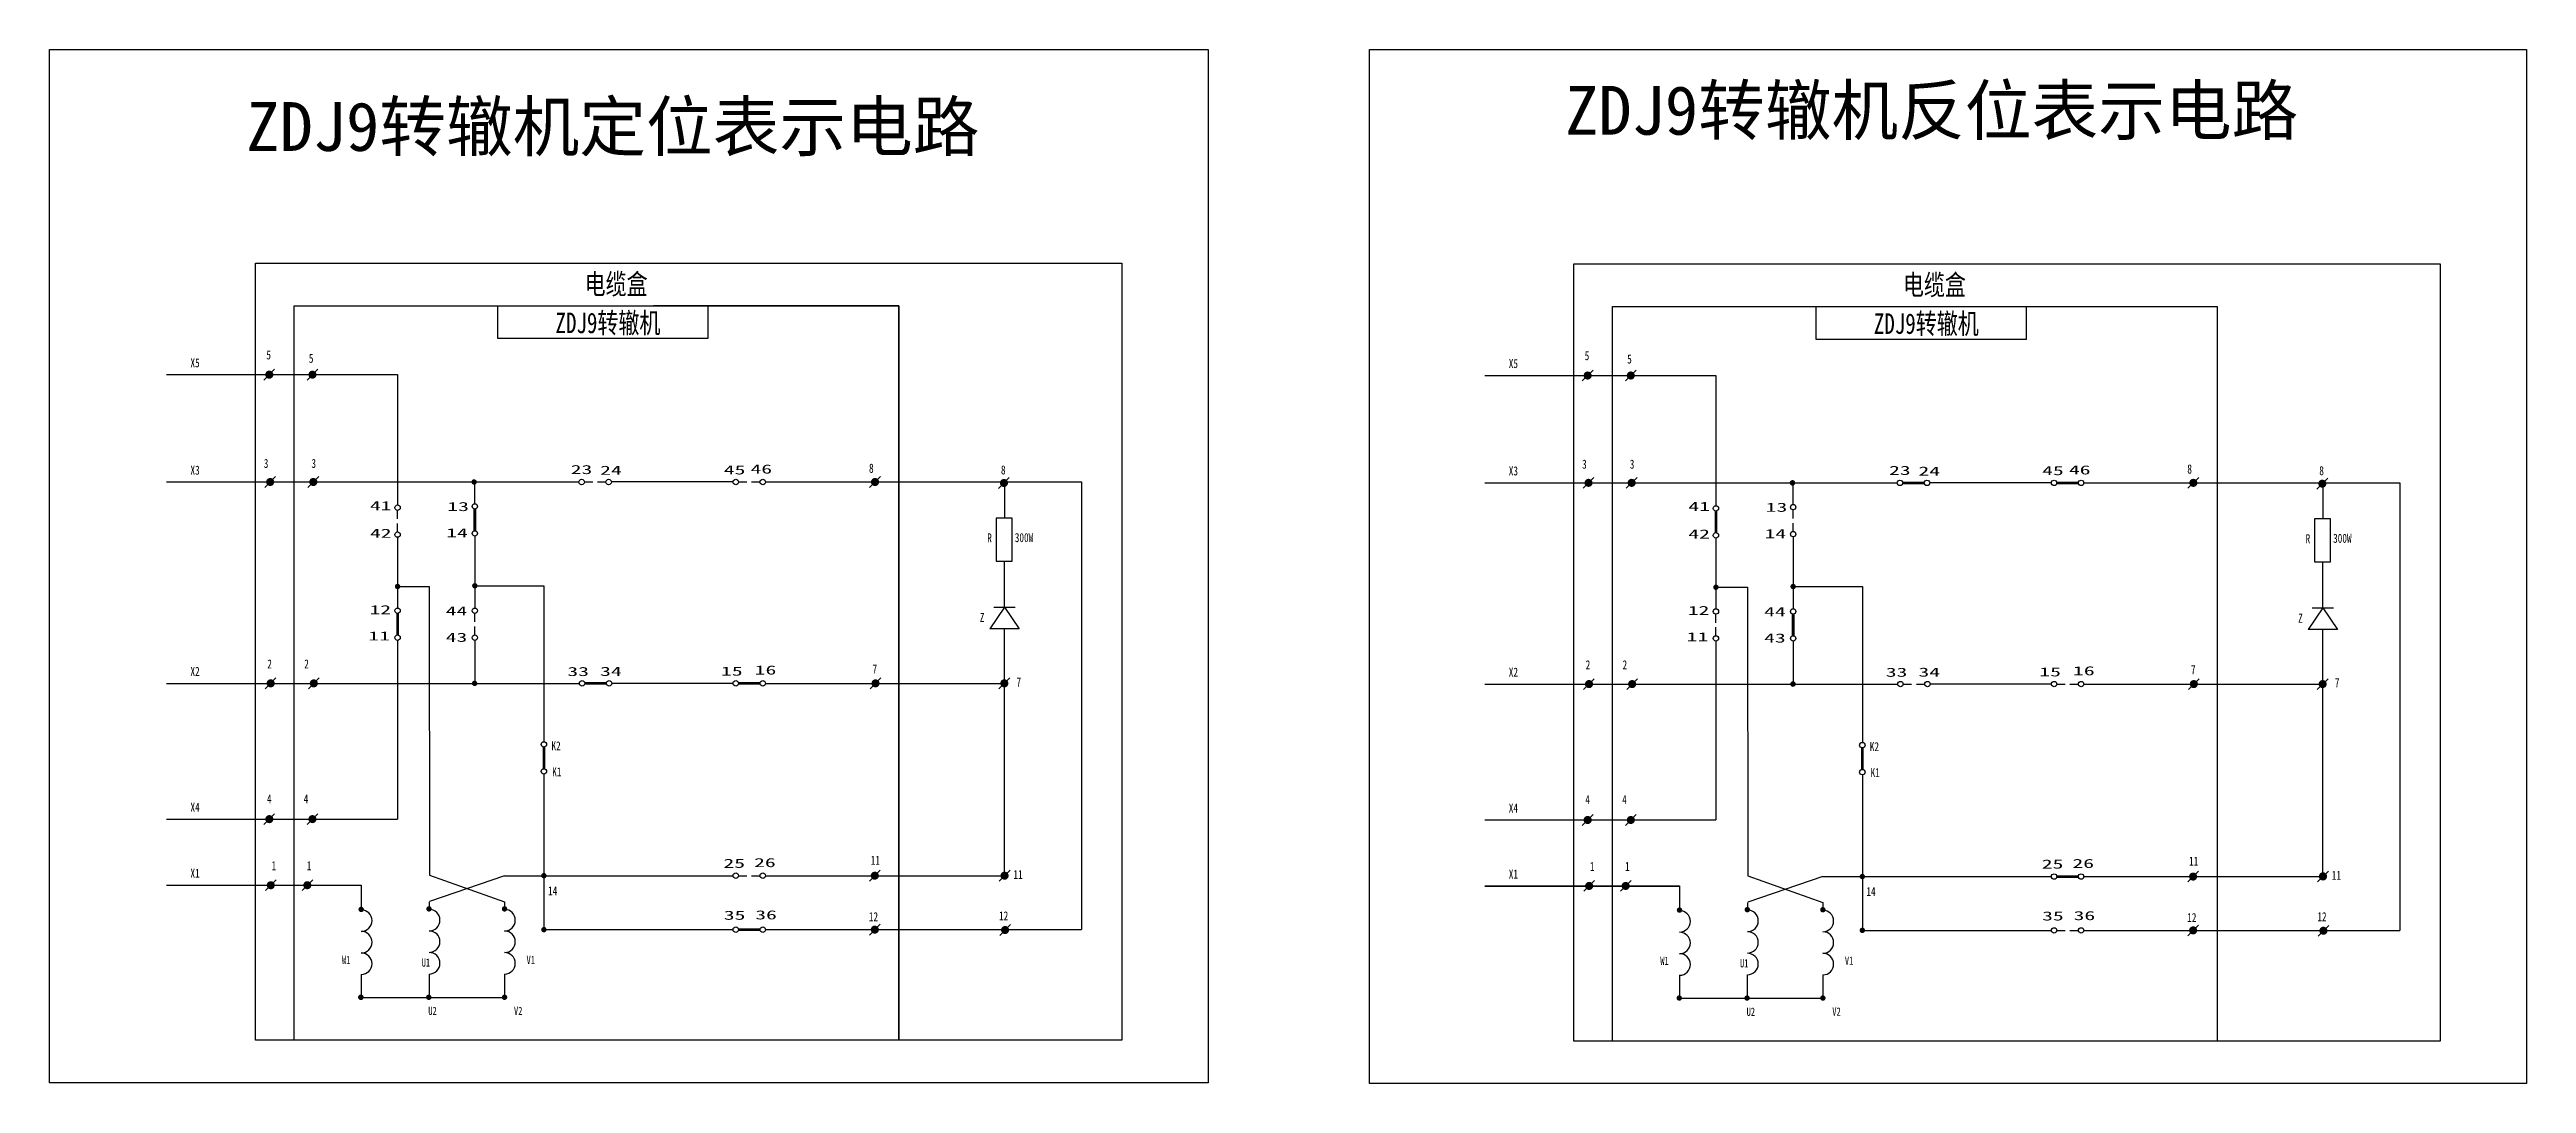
# Model space of a CAD drawing. Header units: millimetres. Extents: x 683 to 10813, y 550 to 4251.
# Drawn here: x 8436 to 10462, y 2270 to 3117 of the extents above; entities that cross this region are included whole.
import ezdxf
from ezdxf.enums import TextEntityAlignment as Align

# ---------------------------------------------------------------- set-up
doc = ezdxf.new("R2010")
doc.units = ezdxf.units.MM
doc.styles.add('HZ', font='NSimSun.ttf', dxfattribs={"width": 0.7})
doc.styles.add('宋体', font='SimSun.ttf')

msp = doc.modelspace()

# ---------------------------------------------------------------- texts
at = {"lineweight": 25, "style": 'HZ', "width": 0.75}
for s, height, p in [('电缆盒', 16.8, (8873.5, 2916.1)), ('电缆盒', 16.8, (9952.2, 2915.5)), ('ZDJ9转辙机', 16.8, (8849.7, 2884.3)), ('ZDJ9转辙机', 16.8, (9928.4, 2883.7)), ('X5', 7.4, (8551, 2856.3)), ('5', 7.4, (8613.1, 2862.8)), ('5', 7.4, (8647.9, 2860)), ('X5', 7.4, (9629.7, 2855.7)), ('5', 7.4, (9691.8, 2862.2)), ('5', 7.4, (9726.6, 2859.4)), ('3', 7.4, (8611, 2773.9)), ('3', 7.4, (8650, 2773.9)), ('3', 7.4, (9689.7, 2773.3)), ('3', 7.4, (9728.7, 2773.3)), ('X3', 7.4, (8551, 2768.4)), ('8', 7.4, (9214.2, 2768.6)), ('X3', 7.4, (9629.7, 2767.8)), ('8', 7.4, (10292.9, 2768)), ('R', 7.4, (9203, 2712.9)), ('300W', 7.4, (9225.5, 2713.2)), ('R', 7.4, (10281.7, 2712.2)), ('300W', 7.4, (10304.2, 2712.6)), ('Z', 7.4, (9196.9, 2647.8)), ('Z', 7.4, (10275.6, 2647.1)), ('2', 7.4, (8613.9, 2609.7)), ('2', 7.4, (8644.1, 2609.7)), ('2', 7.4, (9692.6, 2609)), ('2', 7.4, (9722.8, 2609)), ('X2', 7.4, (8551, 2603.6)), ('7', 7.4, (9109.1, 2605.6)), ('7', 7.4, (9226.9, 2594.9)), ('X2', 7.4, (9629.7, 2603)), ('7', 7.4, (10187.9, 2605)), ('7', 7.4, (10305.6, 2594.3)), ('K2', 7.4, (8846.4, 2542.6)), ('K2', 7.4, (9925.1, 2542)), ('K1', 7.4, (8847, 2521.3)), ('K1', 7.4, (9925.7, 2520.7)), ('X4', 7.4, (8551, 2492.3)), ('4', 7.4, (8613.6, 2499.2)), ('4', 7.4, (8643.7, 2499.2)), ('X4', 7.4, (9629.7, 2491.7)), ('4', 7.4, (9692.3, 2498.6)), ('4', 7.4, (9722.5, 2498.6)), ('11', 7.4, (9107.6, 2448.9)), ('11', 7.4, (10186.3, 2448.2)), ('X1', 7.4, (8551, 2438.3)), ('1', 7.4, (8617.4, 2444.5)), ('1', 7.4, (8646.2, 2444.5)), ('11', 7.4, (9224.4, 2437.2)), ('X1', 7.4, (9629.7, 2437.6)), ('1', 7.4, (9696.1, 2443.9)), ('1', 7.4, (9724.9, 2443.9)), ('11', 7.4, (10303.1, 2436.6)), ('14', 7.4, (8843.6, 2423.9)), ('14', 7.4, (9922.3, 2423.3)), ('12', 7.4, (9106.1, 2402.7)), ('12', 7.4, (9212.6, 2403.4)), ('12', 7.4, (10184.8, 2402)), ('12', 7.4, (10291.3, 2402.7)), ('W1', 6.77, (8675, 2367.6)), ('U1', 6.77, (8740.2, 2365.5)), ('V1', 6.77, (8826, 2367.6)), ('W1', 6.77, (9753.7, 2366.9)), ('U1', 6.77, (9818.9, 2364.9)), ('V1', 6.77, (9904.7, 2367)), ('U2', 6.77, (8745.6, 2325.9)), ('V2', 6.77, (8815.7, 2325.9)), ('U2', 6.77, (9824.3, 2325.2)), ('V2', 6.77, (9894.4, 2325.3))]:
    msp.add_text(s, height=height, dxfattribs=at).set_placement(p)
at = {"linetype": 'Continuous', "lineweight": 25, "style": 'HZ', "width": 0.75}
for p in [(9106.2, 2769.9), (10184.9, 2769.3)]:
    msp.add_text('8', height=7.52, dxfattribs=at).set_placement(p)
at = {"lineweight": 25, "style": 'HZ', "width": 1.668772}
for s, p, p2 in [('23', (8862.2, 2768.9), (8879.8, 2768.9)), ('24', (8886.2, 2768.3), (8903.9, 2768.3)), ('45', (8987.4, 2768.6), (9005.1, 2768.6)), ('46', (9009.3, 2769.3), (9026.9, 2769.3)), ('23', (9940.9, 2768.2), (9958.5, 2768.2)), ('24', (9964.9, 2767.6), (9982.6, 2767.6)), ('45', (10066.1, 2768), (10083.8, 2768)), ('46', (10088, 2768.6), (10105.7, 2768.6)), ('41', (8697.9, 2739.3), (8715.5, 2739.3)), ('13', (8761.2, 2738.6), (8778.9, 2738.6)), ('41', (9776.6, 2738.7), (9794.3, 2738.7)), ('13', (9839.9, 2738), (9857.6, 2738)), ('42', (8697.9, 2716.7), (8715.5, 2716.7)), ('14', (8760.3, 2717.1), (8778, 2717.1)), ('42', (9776.6, 2716.1), (9794.3, 2716.1)), ('14', (9839, 2716.4), (9856.7, 2716.4)), ('12', (8697.5, 2654.1), (8715.1, 2654.1)), ('44', (8759.9, 2653.1), (8777.5, 2653.1)), ('12', (9776.2, 2653.5), (9793.8, 2653.5)), ('44', (9838.6, 2652.5), (9856.3, 2652.5)), ('11', (8696.6, 2632.6), (8714.3, 2632.6)), ('43', (8759.9, 2631.5), (8777.5, 2631.5)), ('11', (9775.3, 2631.9), (9793, 2631.9)), ('43', (9838.6, 2630.9), (9856.3, 2630.9)), ('33', (8859.4, 2603.5), (8877.1, 2603.5)), ('34', (8886.2, 2603.6), (8903.9, 2603.6)), ('15', (8985.2, 2603.8), (9002.8, 2603.8)), ('16', (9012.7, 2604.7), (9030.4, 2604.7)), ('33', (9938.2, 2602.9), (9955.8, 2602.9)), ('34', (9964.9, 2603), (9982.6, 2603)), ('15', (10063.9, 2603.2), (10081.5, 2603.2)), ('16', (10091.4, 2604.1), (10109.1, 2604.1)), ('25', (8987.1, 2446.4), (9004.8, 2446.4)), ('26', (9012.2, 2447), (9029.9, 2447)), ('25', (10065.8, 2445.8), (10083.5, 2445.8)), ('26', (10090.9, 2446.3), (10108.6, 2446.3)), ('35', (8987.4, 2403.9), (9005.1, 2403.9)), ('36', (9013.2, 2404.2), (9030.8, 2404.2)), ('35', (10066.1, 2403.3), (10083.8, 2403.3)), ('36', (10091.9, 2403.6), (10109.5, 2403.6))]:
    msp.add_text(s, height=7.4, dxfattribs=at).set_placement(p, p2, align=Align.FIT)
at = {"color": 1, "lineweight": 25, "char_height": 40, "width": 1041.799, "attachment_point": 1, "style": '宋体'}
for s, insert in [('{\\fSimSun|b1|i0|c134|p2;\\C256;ZDJ9转辙机反位表示电路}', (9675.8, 3086.8)), ('{\\fSimSun|b1|i0|c134|p2;\\C256;ZDJ9转辙机定位表示电路}', (8596.7, 3073.5))]:
    msp.add_mtext(s, dxfattribs=dict(at, insert=insert))

# ---------------------------------------------------------------- blocks, each defined once
blk = doc.blocks.new('D1')
at = {"const_width": 0.5}
blk.add_lwpolyline([(-0.25, 0, 1), (0.25, 0, 1)], format="xyb", close=True, dxfattribs=at)

# ---------------------------------------------------------------- linework, layer by layer
at = {"lineweight": -3}
for p, q in [((8604.3, 2941.6), (9313, 2941.6)), ((9130.6, 2906.6), (8929.9, 2906.6)), ((9130.6, 2305.2), (9130.6, 2906.6))]:
    msp.add_line(p, q, dxfattribs=at)
at = {"color": 2, "lineweight": -3}
msp.add_line((9104, 2941.6), (9135.2, 2941.6), dxfattribs=at)
at = {"lineweight": 25}
for p, q in [((8802.3, 2906.6), (8802.3, 2880.1)), ((8974.5, 2880.1), (8974.5, 2906.6)), ((9881, 2906), (9881, 2879.5)), ((10053.2, 2879.5), (10053.2, 2906)), ((8802.3, 2880.1), (8974.5, 2880.1)), ((9881, 2879.5), (10053.2, 2879.5)), ((8531.5, 2850.3), (8720.5, 2850.3)), ((8619.9, 2854.7), (8611.1, 2845.8)), ((8655.3, 2854.7), (8646.5, 2845.8)), ((8720.5, 2850.3), (8720.5, 2810.8)), ((9698.7, 2854.1), (9689.8, 2845.2)), ((9734, 2854.1), (9725.2, 2845.2)), ((8720.5, 2810.8), (8720.5, 2743.4)), ((8531.5, 2762.4), (8783.1, 2762.4)), ((8620.6, 2766.8), (8611.8, 2758)), ((8656, 2766.8), (8647.1, 2758)), ((8782, 2762.4), (8868.9, 2762.4)), ((8783.7, 2744.6), (8783.7, 2762.4)), ((8873.3, 2762.4), (8880.2, 2762.4)), ((8884.1, 2762.4), (8891, 2762.4)), ((8995, 2762.4), (8895.4, 2762.4)), ((8999.4, 2762.4), (9006.3, 2762.4)), ((9010.1, 2762.4), (9017.1, 2762.4)), ((9115.6, 2766.8), (9106.7, 2758)), ((9221, 2766), (9212.2, 2757.2)), ((9699.3, 2766.2), (9690.5, 2757.3)), ((9734.7, 2766.2), (9725.8, 2757.3)), ((9862.4, 2744), (9862.4, 2761.7)), ((10194.3, 2766.2), (10185.4, 2757.3)), ((10299.8, 2765.4), (10290.9, 2756.5)), ((10291.8, 2761.8), (10358.8, 2761.8)), ((10358.8, 2761.8), (10358.8, 2395.2)), ((8720.5, 2732.2), (8720.5, 2739.2)), ((9862.4, 2732.6), (9862.4, 2739.6)), ((8720.5, 2721.5), (8720.5, 2728.4)), ((8720.5, 2717.1), (8720.5, 2677.9)), ((8783.7, 2718.1), (8783.7, 2678.5)), ((9210.3, 2732.9), (9210.3, 2697.6)), ((9223.5, 2732.9), (9210.3, 2732.9)), ((9223.5, 2697.6), (9223.5, 2732.9)), ((9862.4, 2721.9), (9862.4, 2728.8)), ((9862.4, 2717.5), (9862.4, 2677.9)), ((10289, 2732.3), (10289, 2696.9)), ((10302.2, 2732.3), (10289, 2732.3)), ((10302.2, 2696.9), (10302.2, 2732.3)), ((9210.3, 2697.6), (9223.5, 2697.6)), ((10289, 2696.9), (10302.2, 2696.9)), ((8783.7, 2677.4), (8840.2, 2677.4)), ((8783.7, 2676.3), (8783.7, 2659.2)), ((8840.2, 2677.4), (8840.2, 2549.7)), ((9799.2, 2676), (9799.2, 2658.6)), ((9862.4, 2676.8), (9919, 2676.8)), ((9862.4, 2675.7), (9862.4, 2658.6)), ((9919, 2676.8), (9919, 2549.1)), ((9217.1, 2659.9), (9205.2, 2642.2)), ((9208.3, 2659.9), (9225.9, 2659.9)), ((9217.1, 2659.9), (9229, 2642.2)), ((10295.8, 2659.3), (10283.9, 2641.5)), ((10287, 2659.3), (10304.6, 2659.3)), ((10295.8, 2659.3), (10307.7, 2641.5)), ((8783.7, 2647.8), (8783.7, 2654.8)), ((8783.7, 2637.1), (8783.7, 2644)), ((9229, 2642.2), (9205.2, 2642.2)), ((9799.2, 2647.2), (9799.2, 2654.1)), ((9799.2, 2636.5), (9799.2, 2643.4)), ((10307.7, 2641.5), (10283.9, 2641.5)), ((8783.7, 2632.7), (8783.7, 2596.5)), ((9799.2, 2632.1), (9799.2, 2536)), ((9862.4, 2632.1), (9862.4, 2595.8)), ((8621, 2602), (8612.2, 2593.1)), ((8656.4, 2602), (8647.5, 2593.1)), ((9116, 2602), (9107.1, 2593.1)), ((9221.4, 2602), (9212.5, 2593.1)), ((9217.2, 2438.3), (9217.2, 2601.5)), ((9610.2, 2596.9), (9948, 2596.9)), ((9699.7, 2601.3), (9690.9, 2592.5)), ((9735.1, 2601.3), (9726.2, 2592.5)), ((9952.4, 2596.9), (9959.3, 2596.9)), ((9963.2, 2596.9), (9970.1, 2596.9)), ((10073.7, 2596.9), (9974.5, 2596.9)), ((10078.1, 2596.9), (10085, 2596.9)), ((10088.9, 2596.9), (10095.8, 2596.9)), ((10100.2, 2596.9), (10295.7, 2596.9)), ((10194.7, 2601.3), (10185.8, 2592.5)), ((10300.1, 2601.3), (10291.2, 2592.5)), ((9799.2, 2536), (9799.2, 2485.6)), ((8840.2, 2523.2), (8840.2, 2440.7)), ((9919, 2522.6), (9919, 2440)), ((8619.9, 2490.7), (8611.1, 2481.9)), ((8655.3, 2490.7), (8646.5, 2481.9)), ((9610.2, 2485.6), (9799.2, 2485.6)), ((9698.7, 2490.1), (9689.8, 2481.2)), ((9734, 2490.1), (9725.2, 2481.2)), ((8621.2, 2436.6), (8612.4, 2427.8)), ((8651.1, 2436.6), (8642.3, 2427.8)), ((8999.4, 2440), (9006.3, 2440)), ((9010.1, 2440), (9017.1, 2440)), ((9021.5, 2440), (9217.2, 2440)), ((9115.3, 2444.4), (9106.5, 2435.6)), ((9221.6, 2444.4), (9212.8, 2435.6)), ((9699.9, 2436), (9691.1, 2427.2)), ((9729.8, 2436), (9721, 2427.2)), ((9919, 2439.3), (9919, 2395.2)), ((10194.1, 2443.8), (10185.2, 2434.9)), ((10300.3, 2443.8), (10291.5, 2434.9)), ((8808, 2418.5), (8808, 2412.3)), ((8808, 2418.5), (8808, 2415.4)), ((9115.3, 2400.2), (9106.5, 2391.4)), ((9222, 2400), (9213.2, 2391.1)), ((9919, 2395.2), (10073.7, 2395.2)), ((10078.1, 2395.2), (10085, 2395.2)), ((10088.9, 2395.2), (10095.8, 2395.2)), ((10100.2, 2395.2), (10358.8, 2395.2)), ((10194.1, 2399.6), (10185.2, 2390.8)), ((10300.7, 2399.3), (10291.9, 2390.5))]:
    msp.add_line(p, q, dxfattribs=at)
at = {"color": 2, "lineweight": 25}
for p, q in [((9610.2, 2849.6), (9799.2, 2849.6)), ((9799.2, 2849.6), (9799.2, 2810.2)), ((9799.2, 2810.2), (9799.2, 2742.8)), ((9610.2, 2761.7), (9861.9, 2761.7)), ((9860.7, 2761.7), (9947.6, 2761.7)), ((10073.7, 2761.7), (9974.1, 2761.7)), ((10100.2, 2761.7), (10295.3, 2761.8)), ((10295.9, 2761.8), (10295.9, 2732.3)), ((9799.2, 2716.5), (9799.2, 2677.3)), ((10295.8, 2659.3), (10295.8, 2696.9)), ((9799.2, 2676.2), (9825, 2676.2)), ((9825, 2676.2), (9825.3, 2439.9)), ((10295.9, 2437.6), (10295.9, 2641.5)), ((9825.3, 2439.9), (9886.8, 2417.9)), ((9886.7, 2439.3), (9825.3, 2418.2)), ((9886.7, 2439.3), (10073.7, 2439.3)), ((10100.2, 2439.4), (10295.9, 2439.4)), ((9610.2, 2431.5), (9769.5, 2431.5)), ((9769.5, 2431.6), (9769.5, 2411.4)), ((9825, 2418.1), (9825, 2411.9)), ((9825, 2418.1), (9825, 2411.9)), ((9886.7, 2417.9), (9886.7, 2411.7)), ((9886.7, 2417.9), (9886.7, 2414.8)), ((9769.5, 2358.4), (9769.5, 2339.7)), ((9824.9, 2358.7), (9824.9, 2339.7)), ((9886.7, 2358.7), (9886.7, 2339.7)), ((9769.5, 2339.7), (9886.9, 2339.7))]:
    msp.add_line(p, q, dxfattribs=at)
at = {"color": 0, "lineweight": 25}
for p, q in [((9021.5, 2762.4), (9216.5, 2762.4)), ((8843.1, 2440), (8995, 2440))]:
    msp.add_line(p, q, dxfattribs=at)
at = {"color": 3, "lineweight": 25}
for p, q in [((9213.2, 2762.4), (9280.1, 2762.4)), ((9217.2, 2762.4), (9217.2, 2732.9)), ((9280.1, 2762.4), (9280.1, 2395.8)), ((9217.1, 2659.9), (9217.1, 2697.6)), ((8720.5, 2676.8), (8746.3, 2676.8)), ((8720.5, 2676.6), (8720.5, 2659.2)), ((8746.3, 2676.8), (8746.6, 2440.5)), ((9217.2, 2597.8), (9217.2, 2642.2)), ((8720.5, 2632.7), (8720.5, 2486.3)), ((8531.5, 2597.5), (8869.3, 2597.5)), ((8995, 2597.5), (8895.8, 2597.5)), ((9021.5, 2597.5), (9216.9, 2597.5)), ((8531.5, 2486.3), (8720.5, 2486.3)), ((8531.5, 2432.1), (8690.8, 2432.1)), ((8690.8, 2432.2), (8690.8, 2412)), ((8746.6, 2440.5), (8808.1, 2418.5)), ((8808, 2440), (8746.6, 2418.8)), ((8808, 2440), (8843.1, 2440)), ((8840.2, 2440), (8840.2, 2395.8)), ((8746.3, 2418.7), (8746.3, 2412.5)), ((8746.3, 2418.7), (8746.3, 2412.5)), ((8840.2, 2395.8), (8995, 2395.8)), ((9021.5, 2395.8), (9280.1, 2395.8)), ((8690.8, 2359.1), (8690.8, 2340.3)), ((8746.2, 2359.4), (8746.2, 2340.3)), ((8808, 2359.4), (8808, 2340.3)), ((8690.8, 2340.3), (8808.1, 2340.3))]:
    msp.add_line(p, q, dxfattribs=at)
at = {"color": 1, "lineweight": 25}
for p, q in [((8531.5, 2432.2), (8690.8, 2432.2)), ((9610.2, 2431.6), (9769.5, 2431.6))]:
    msp.add_line(p, q, dxfattribs=at)
at = {"lineweight": 25}
for points in [[(8435.7, 3116.6), (9383.7, 3116.6), (9383.7, 2270.4), (8435.7, 2270.4)], [(9515.8, 3116.6), (10462.4, 3116.6), (10462.4, 2269.8), (9515.8, 2269.8)]]:
    msp.add_lwpolyline(points, close=True, dxfattribs=at)
at = {"lineweight": -3}
for points in [[(8604.3, 2941.6), (9313, 2941.6), (9313, 2305.2), (8604.3, 2305.2)], [(9683, 2941), (10391.7, 2941), (10391.7, 2304.6), (9683, 2304.6)], [(8636, 2906.6), (9130.6, 2906.6), (9130.6, 2305.2), (8636, 2305.2)], [(9714.7, 2906), (10209.3, 2906), (10209.3, 2304.6), (9714.7, 2304.6)]]:
    msp.add_lwpolyline(points, close=True, dxfattribs=at)
at = {"lineweight": 25}
for points, const_width in [([(8613.9, 2850.3, 1), (8617.2, 2850.3, 1)], 3.31), ([(8649.2, 2850.3, 1), (8652.5, 2850.3, 1)], 3.31), ([(9692.6, 2849.6, 1), (9695.9, 2849.6, 1)], 3.31), ([(9727.9, 2849.6, 1), (9731.2, 2849.6, 1)], 3.31), ([(8614.6, 2762.4, 1), (8617.9, 2762.4, 1)], 3.31), ([(8649.9, 2762.4, 1), (8653.2, 2762.4, 1)], 3.31), ([(8782, 2762.4, 1), (8784.2, 2762.4, 1)], 2.21), ([(9109.5, 2762.4, 1), (9112.8, 2762.4, 1)], 3.31), ([(9693.3, 2761.7, 1), (9696.6, 2761.7, 1)], 3.31), ([(9728.6, 2761.7, 1), (9731.9, 2761.7, 1)], 3.31), ([(9860.7, 2761.7, 1), (9863, 2761.7, 1)], 2.21), ([(10188.2, 2761.7, 1), (10191.5, 2761.7, 1)], 3.31), ([(10293.7, 2761, 1), (10297, 2761, 1)], 3.31), ([(8719.4, 2676.8, 1), (8721.6, 2676.8, 1)], 2.21), ([(8782.6, 2677.4, 1), (8784.8, 2677.4, 1)], 2.21), ([(9798.1, 2676.2, 1), (9800.3, 2676.2, 1)], 2.21), ([(9861.3, 2676.8, 1), (9863.5, 2676.8, 1)], 2.21), ([(8615, 2597.5, 1), (8618.3, 2597.5, 1)], 3.31), ([(8650.3, 2597.5, 1), (8653.6, 2597.5, 1)], 3.31), ([(8782.4, 2597.5, 1), (8784.6, 2597.5, 1)], 2.21), ([(9109.9, 2597.5, 1), (9113.2, 2597.5, 1)], 3.31), ([(9693.7, 2596.9, 1), (9697, 2596.9, 1)], 3.31), ([(9729, 2596.9, 1), (9732.3, 2596.9, 1)], 3.31), ([(9861.1, 2596.9, 1), (9863.4, 2596.9, 1)], 2.21), ([(10188.6, 2596.9, 1), (10191.9, 2596.9, 1)], 3.31), ([(10294, 2596.9, 1), (10297.3, 2596.9, 1)], 3.31), ([(8613.9, 2486.3, 1), (8617.2, 2486.3, 1)], 3.31), ([(8649.2, 2486.3, 1), (8652.5, 2486.3, 1)], 3.31), ([(9692.6, 2485.6, 1), (9695.9, 2485.6, 1)], 3.31), ([(9727.9, 2485.6, 1), (9731.2, 2485.6, 1)], 3.31), ([(8615.1, 2432.2, 1), (8618.4, 2432.2, 1)], 3.31), ([(8645, 2432.2, 1), (8648.3, 2432.2, 1)], 3.31), ([(9109.3, 2440, 1), (9112.6, 2440, 1)], 3.31), ([(9215.5, 2440, 1), (9218.8, 2440, 1)], 3.31), ([(9693.8, 2431.6, 1), (9697.1, 2431.6, 1)], 3.31), ([(9723.7, 2431.6, 1), (9727, 2431.6, 1)], 3.31), ([(10188, 2439.3, 1), (10191.3, 2439.3, 1)], 3.31), ([(10294.2, 2439.4, 1), (10297.6, 2439.4, 1)], 3.31), ([(9109.3, 2395.8, 1), (9112.6, 2395.8, 1)], 3.31), ([(9215.9, 2395.5, 1), (9219.2, 2395.5, 1)], 3.31), ([(10188, 2395.2, 1), (10191.3, 2395.2, 1)], 3.31), ([(10294.6, 2394.9, 1), (10297.9, 2394.9, 1)], 3.31), ([(8689.3, 2340.4, 1), (8691.6, 2340.4, 1)], 2.21), ([(8744.9, 2340.4, 1), (8747.1, 2340.4, 1)], 2.21), ([(8806.9, 2340.4, 1), (8809.1, 2340.4, 1)], 2.21), ([(9768.1, 2339.8, 1), (9770.3, 2339.8, 1)], 2.21), ([(9823.6, 2339.8, 1), (9825.8, 2339.8, 1)], 2.21), ([(9885.6, 2339.8, 1), (9887.8, 2339.8, 1)], 2.21)]:
    msp.add_lwpolyline(points, format="xyb", close=True, dxfattribs=dict(at, const_width=const_width))
at = {"lineweight": 25, "const_width": 3.31}
for points in [[(9217.4, 2763.1, 0.559662), (9215, 2761.6)], [(9215, 2761.6, 1), (9218.3, 2761.6, 0.282329), (9217.4, 2763.1, 0.282329)], [(9218.1, 2598.7, 0.668179), (9215.3, 2597.5)], [(9215.3, 2597.5, 1), (9218.6, 2597.5, 0.198912), (9218.1, 2598.7, 0.198912)]]:
    msp.add_lwpolyline(points, format="xyb", dxfattribs=at)
at = {"lineweight": 25, "const_width": 2.21}
for points in [[(9969.7, 2761.7), (9952, 2761.7)], [(10095.8, 2761.7), (10078.1, 2761.7)], [(8783.7, 2740.2), (8783.7, 2722.5)], [(9799.2, 2738.5), (9799.2, 2720.9)], [(8720.5, 2654.8), (8720.5, 2637.1)], [(9862.4, 2654.1), (9862.4, 2636.5)], [(8891.4, 2597.5), (8873.7, 2597.5)], [(9017.1, 2597.5), (8999.4, 2597.5)], [(8840.2, 2545.3), (8840.2, 2527.6)], [(9919, 2544.7), (9919, 2527)], [(10095.8, 2439.3), (10078.1, 2439.3)], [(9017.1, 2395.8), (8999.4, 2395.8)]]:
    msp.add_lwpolyline(points, dxfattribs=at)
at = {"lineweight": 25}
for centre in [(8871.1, 2762.4), (8893.2, 2762.4), (8997.2, 2762.4), (9019.3, 2762.4), (9949.8, 2761.7), (9971.9, 2761.7), (10075.9, 2761.7), (10098, 2761.7), (8720.5, 2741.4), (8783.7, 2742.4), (9799.2, 2740.8), (9862.4, 2741.8), (8720.5, 2719.3), (8783.7, 2720.3), (9799.2, 2718.7), (9862.4, 2719.7), (8720.5, 2657), (8783.7, 2657), (9799.2, 2656.4), (9862.4, 2656.4), (8720.5, 2634.9), (8783.7, 2634.9), (9799.2, 2634.3), (9862.4, 2634.3), (8871.5, 2597.5), (8893.6, 2597.5), (8997.2, 2597.5), (9019.3, 2597.5), (9950.2, 2596.9), (9972.3, 2596.9), (10075.9, 2596.9), (10098, 2596.9), (8840.2, 2547.5), (9919, 2546.9), (8840.2, 2525.4), (9919, 2524.8), (8997.2, 2440), (9019.3, 2440), (10075.9, 2439.3), (10098, 2439.3), (8997.2, 2395.8), (9019.3, 2395.8), (10075.9, 2395.2), (10098, 2395.2)]:
    msp.add_circle(centre, 2.21, dxfattribs=at)
at = {"color": 3, "lineweight": 25}
for centre in [(8690.8, 2403.2), (8746.3, 2403.6), (8808, 2403.5), (8690.8, 2385.5), (8746.3, 2386), (8808, 2385.9), (8690.8, 2367.9), (8746.3, 2368.3), (8808, 2368.2)]:
    msp.add_arc(centre, 8.83, 270, 90, dxfattribs=at)
at = {"color": 2, "lineweight": 25}
for centre in [(9825, 2403), (9769.5, 2402.6), (9769.5, 2384.9), (9825, 2385.4), (9886.7, 2402.9), (9886.7, 2385.2), (9769.5, 2367.3), (9825, 2367.7), (9886.7, 2367.6)]:
    msp.add_arc(centre, 8.83, 270, 90, dxfattribs=at)

# ---------------------------------------------------------------- block references
at = {"lineweight": 25, "xscale": 4.415039999992587, "yscale": 4.415039999999863, "zscale": 4.415039999999999}
for p in [(8840.2, 2440), (9919, 2439.3), (8690.7, 2412.4), (8746.2, 2412.8), (8808, 2412.8), (9824.9, 2412.2), (9886.7, 2412.1), (8840.2, 2395.8), (9919, 2395.2)]:
    msp.add_blockref('D1', p, dxfattribs=at)
at = {"color": 2, "lineweight": 25, "xscale": 4.415039999992587, "yscale": 4.415039999999863, "zscale": 4.415039999999999}
msp.add_blockref('D1', (9769.4, 2411.8), dxfattribs=at)

msp.set_redraw_order([(e.dxf.handle, doc.entitydb.next_handle()) for e in msp.query("TEXT MTEXT ATTDEF DIMENSION ARC_DIMENSION")])  # texts and dimensions are drawn at this point

doc.saveas('drawing.dxf')
